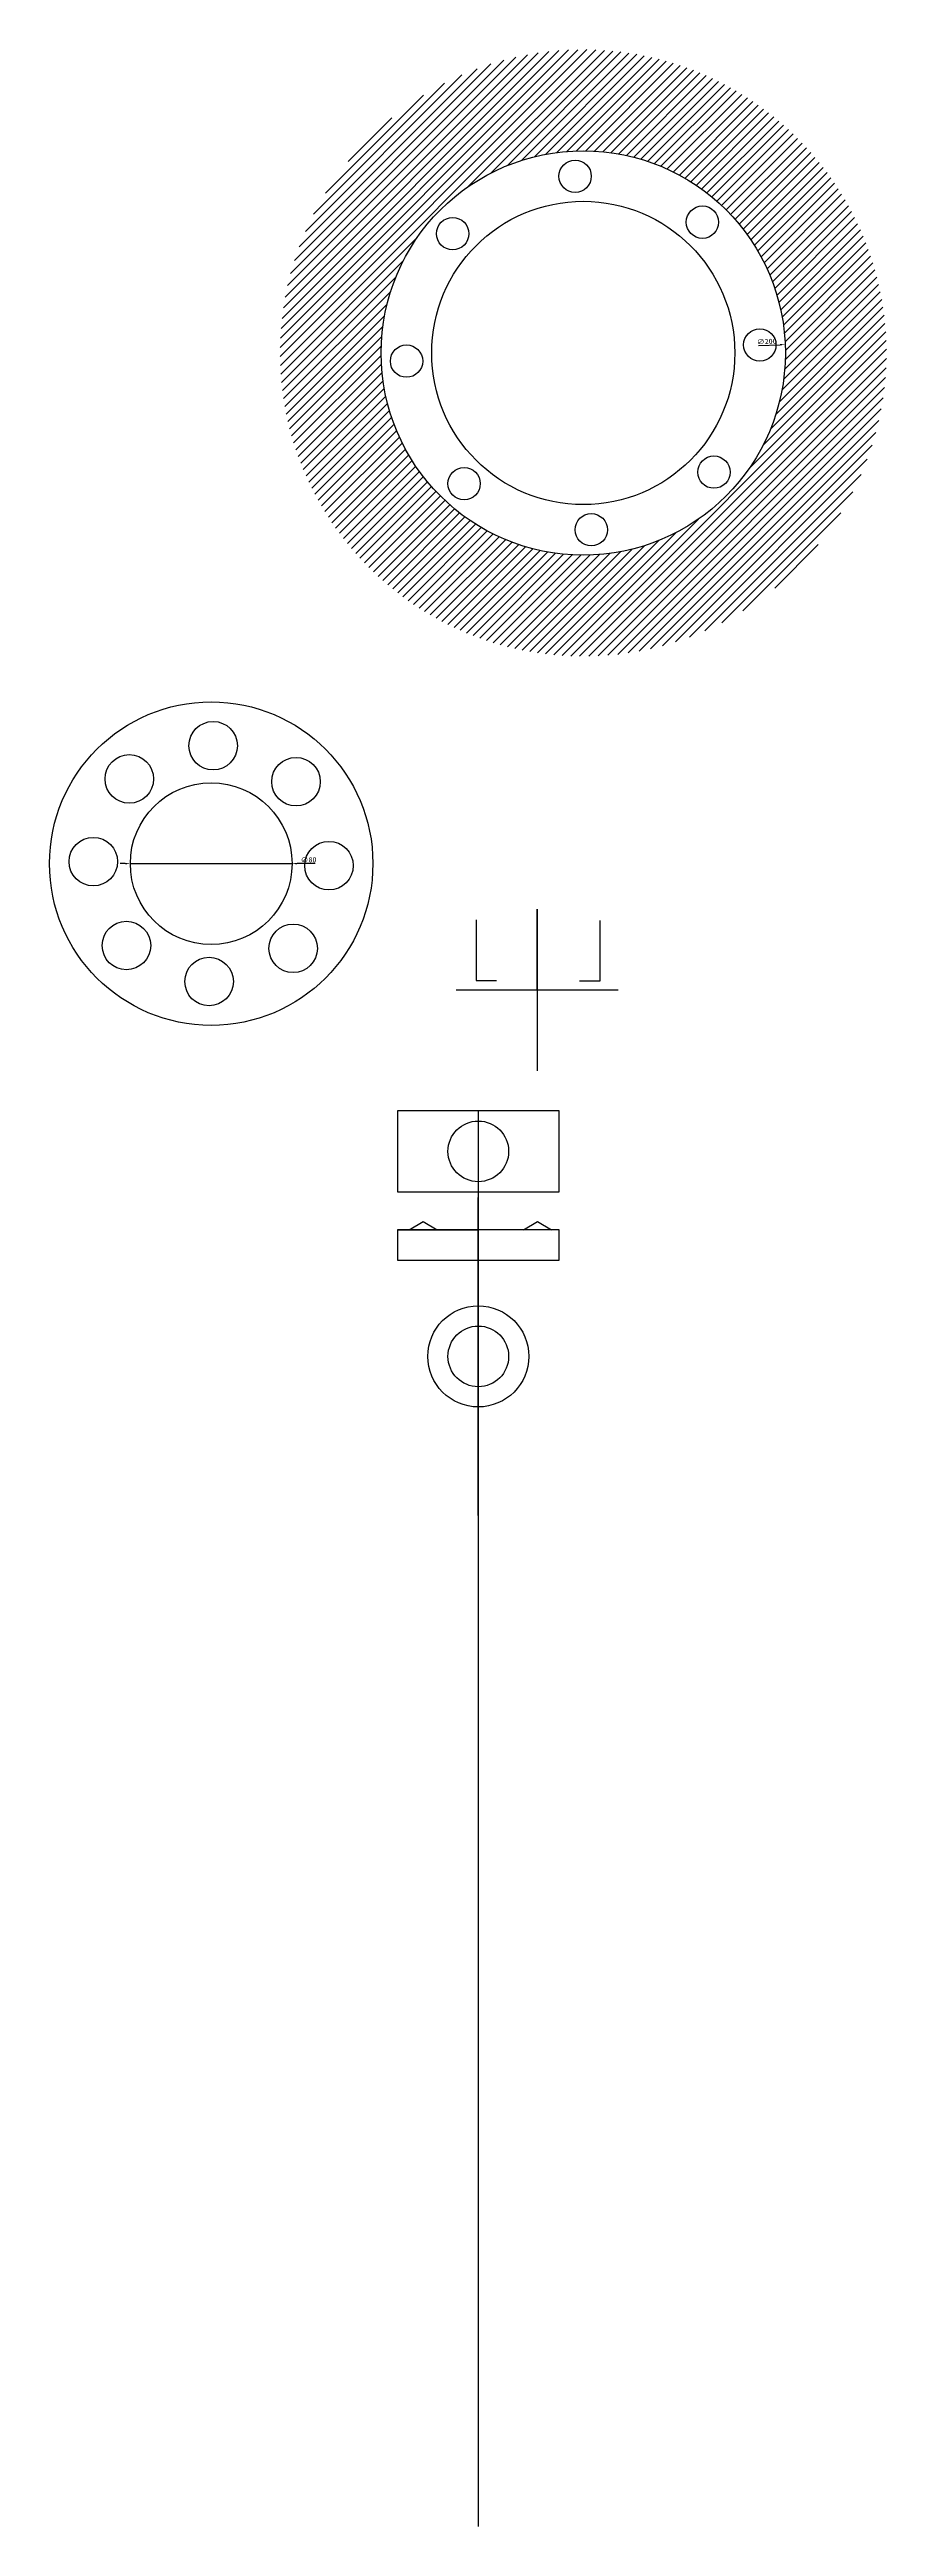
# Model space of a CAD drawing. Header units: millimetres. Extents: x 297 to 711, y -636 to 589.
import ezdxf

# ---------------------------------------------------------------- set-up
doc = ezdxf.new("R2010")
doc.units = ezdxf.units.MM
doc.styles.get("Standard").update_dxf_attribs({"font": ''})
doc.styles.get('Standard').set_extended_font_data('SimSun')
doc.dimstyles.new('ISO-25', dxfattribs={"dimtxt": 2.5, "dimasz": 2.5, "dimexe": 1.25, "dimexo": 0.625, "dimtad": 1, "dimtxsty": 'Standard', "dimcen": 2.5, "dimadec": 0, "dimazin": 0, "dimtfac": 1, "dimtmove": 0, "dimatfit": 3, "dimfxl": 1, "dimarcsym": 0})

# ---------------------------------------------------------------- blocks, each defined once
blk = doc.blocks.new('*U2')
blk.add_circle((0, 0), 8)
blk = doc.blocks.new('*U3')
at = {"color": 0, "linetype": 'ByBlock', "lineweight": -2, "transparency": 16777216}
blk.add_blockref('*U2', (557.2, 526.2), dxfattribs=at)
for p, rotation in [((620.2, 503.5), 315), ((496.6, 497.8), 45.00000000000003), ((473.8, 434.8), 90.00000000000001), ((648.6, 442.8), 270), ((502.3, 374.2), 135), ((625.9, 379.9), 225), ((565.2, 351.4), 180)]:
    blk.add_blockref('*U2', p, dxfattribs=dict(at, rotation=rotation))
blk = doc.blocks.new('*D8')
at = {"color": 0, "lineweight": -2}
blk.add_line((648, 442.5), (658.6, 442.9), dxfattribs=at)
at = {"color": 0}
blk.add_solid([(658.7, 442.5), (658.6, 443.3), (661.1, 443)], dxfattribs=at)
at = {"layer": 'Defpoints', "color": 0}
for p in [(661.1, 443), (461.3, 434.6)]:
    blk.add_point(p, dxfattribs=at)
at = {"color": 0, "insert": (652, 444.5), "char_height": 2.5, "attachment_point": 5, "rotation": 2.4027}
blk.add_mtext('∅200', dxfattribs=at)
blk = doc.blocks.new('*U9')
blk.add_circle((0, 0), 12)
blk = doc.blocks.new('*U10')
at = {"color": 0, "linetype": 'ByBlock', "lineweight": -2, "transparency": 16777216}
for p, rotation in [((336.6, 228.2), 45), ((419.1, 226.8), 315), ((318.8, 187.3), 90), ((435.4, 185.3), 269.9999999999999), ((335.2, 145.8), 135), ((417.7, 144.4), 225), ((376.1, 128), 180)]:
    blk.add_blockref('*U9', p, dxfattribs=dict(at, rotation=rotation))
blk.add_blockref('*U9', (378.1, 244.6), dxfattribs=at)
blk = doc.blocks.new('*D17')
at = {"color": 0, "lineweight": -2}
for p, q in [((334.6, 186.3), (332.1, 186.3)), ((337.1, 186.3), (417.1, 186.3)), ((428.5, 186.3), (419.6, 186.3))]:
    blk.add_line(p, q, dxfattribs=at)
at = {"color": 0}
for points in [[(334.6, 185.9), (334.6, 186.7), (337.1, 186.3)], [(419.6, 186.7), (419.6, 185.9), (417.1, 186.3)]]:
    blk.add_solid(points, dxfattribs=at)
at = {"layer": 'Defpoints', "color": 0}
for p in [(337.1, 186.3), (417.1, 186.3)]:
    blk.add_point(p, dxfattribs=at)
at = {"color": 0, "insert": (425.3, 188.2), "char_height": 2.5, "attachment_point": 5}
blk.add_mtext('∅80', dxfattribs=at)

msp = doc.modelspace()

# ---------------------------------------------------------------- hatches: boundary and pattern name
h = msp.add_hatch()
h.set_pattern_fill('ANSI31', color=256)
h.set_pattern_definition([(45, (411.227, 288.825), (-2.245064, 2.245064), [])])
edge = h.paths.add_edge_path()
edge.add_arc((561.227, 438.825), 150, 0, 360)
edge = h.paths.add_edge_path(flags=16)
edge.add_arc((561.227, 438.825), 100, 0, 360)

# ---------------------------------------------------------------- linework, layer by layer
for p, q in [((538.428, 123.846), (538.428, 163.846)), ((538.428, 163.846), (538.428, 83.846)), ((508.311, 158.472), (508.311, 128.472)), ((569.387, 158.147), (569.387, 128.147)), ((498.428, 123.846), (578.428, 123.846)), ((508.311, 128.472), (518.311, 128.472)), ((569.387, 128.147), (559.387, 128.147)), ((509.303, 64.019), (509.303, 64.019)), ((509.303, 64.019), (509.303, -135.981)), ((509.303, -135.981), (509.303, 21.244)), ((469.303, 5.233), (509.303, 5.233)), ((475.141, 5.233), (482.058, 9.252)), ((482.058, 9.252), (488.991, 5.259)), ((531.649, 5.233), (538.567, 9.252)), ((538.567, 9.252), (545.499, 5.259)), ((509.303, -135.981), (509.303, -635.981))]:
    msp.add_line(p, q)
for points in [[(469.303, 24.019), (549.303, 24.019), (549.303, 64.019), (469.303, 64.019)], [(469.303, -9.767), (549.303, -9.767), (549.303, 5.233), (469.303, 5.233)]]:
    msp.add_lwpolyline(points, close=True)
for centre, radius in [((561.227, 438.825), 100), ((561.227, 438.825), 75), ((377.136, 186.297), 80), ((377.136, 186.297), 40), ((509.303, 44.019), 15), ((509.303, -57.369), 25), ((509.303, -57.369), 15)]:
    msp.add_circle(centre, radius)

# ---------------------------------------------------------------- block references
for name in ['*U3', '*U10']:
    msp.add_blockref(name, (0, 0))

# ---------------------------------------------------------------- dimensions: what is measured, and where the dimension line sits
dim = msp.add_diameter_dim_2p(p1=(461.315, 434.633), p2=(661.139, 443.017), dimstyle='ISO-25')
dim.commit()
dim.dimension.update_dxf_attribs({"geometry": '*D8', "text_midpoint": (652.093, 442.638), "dimtype": 163})
dim = msp.add_diameter_dim_2p(p1=(337.136, 186.297), p2=(417.136, 186.297), dimstyle='ISO-25')
dim.commit()
dim.dimension.update_dxf_attribs({"geometry": '*D17', "text_midpoint": (425.296, 188.172)})

doc.saveas('drawing.dxf')
